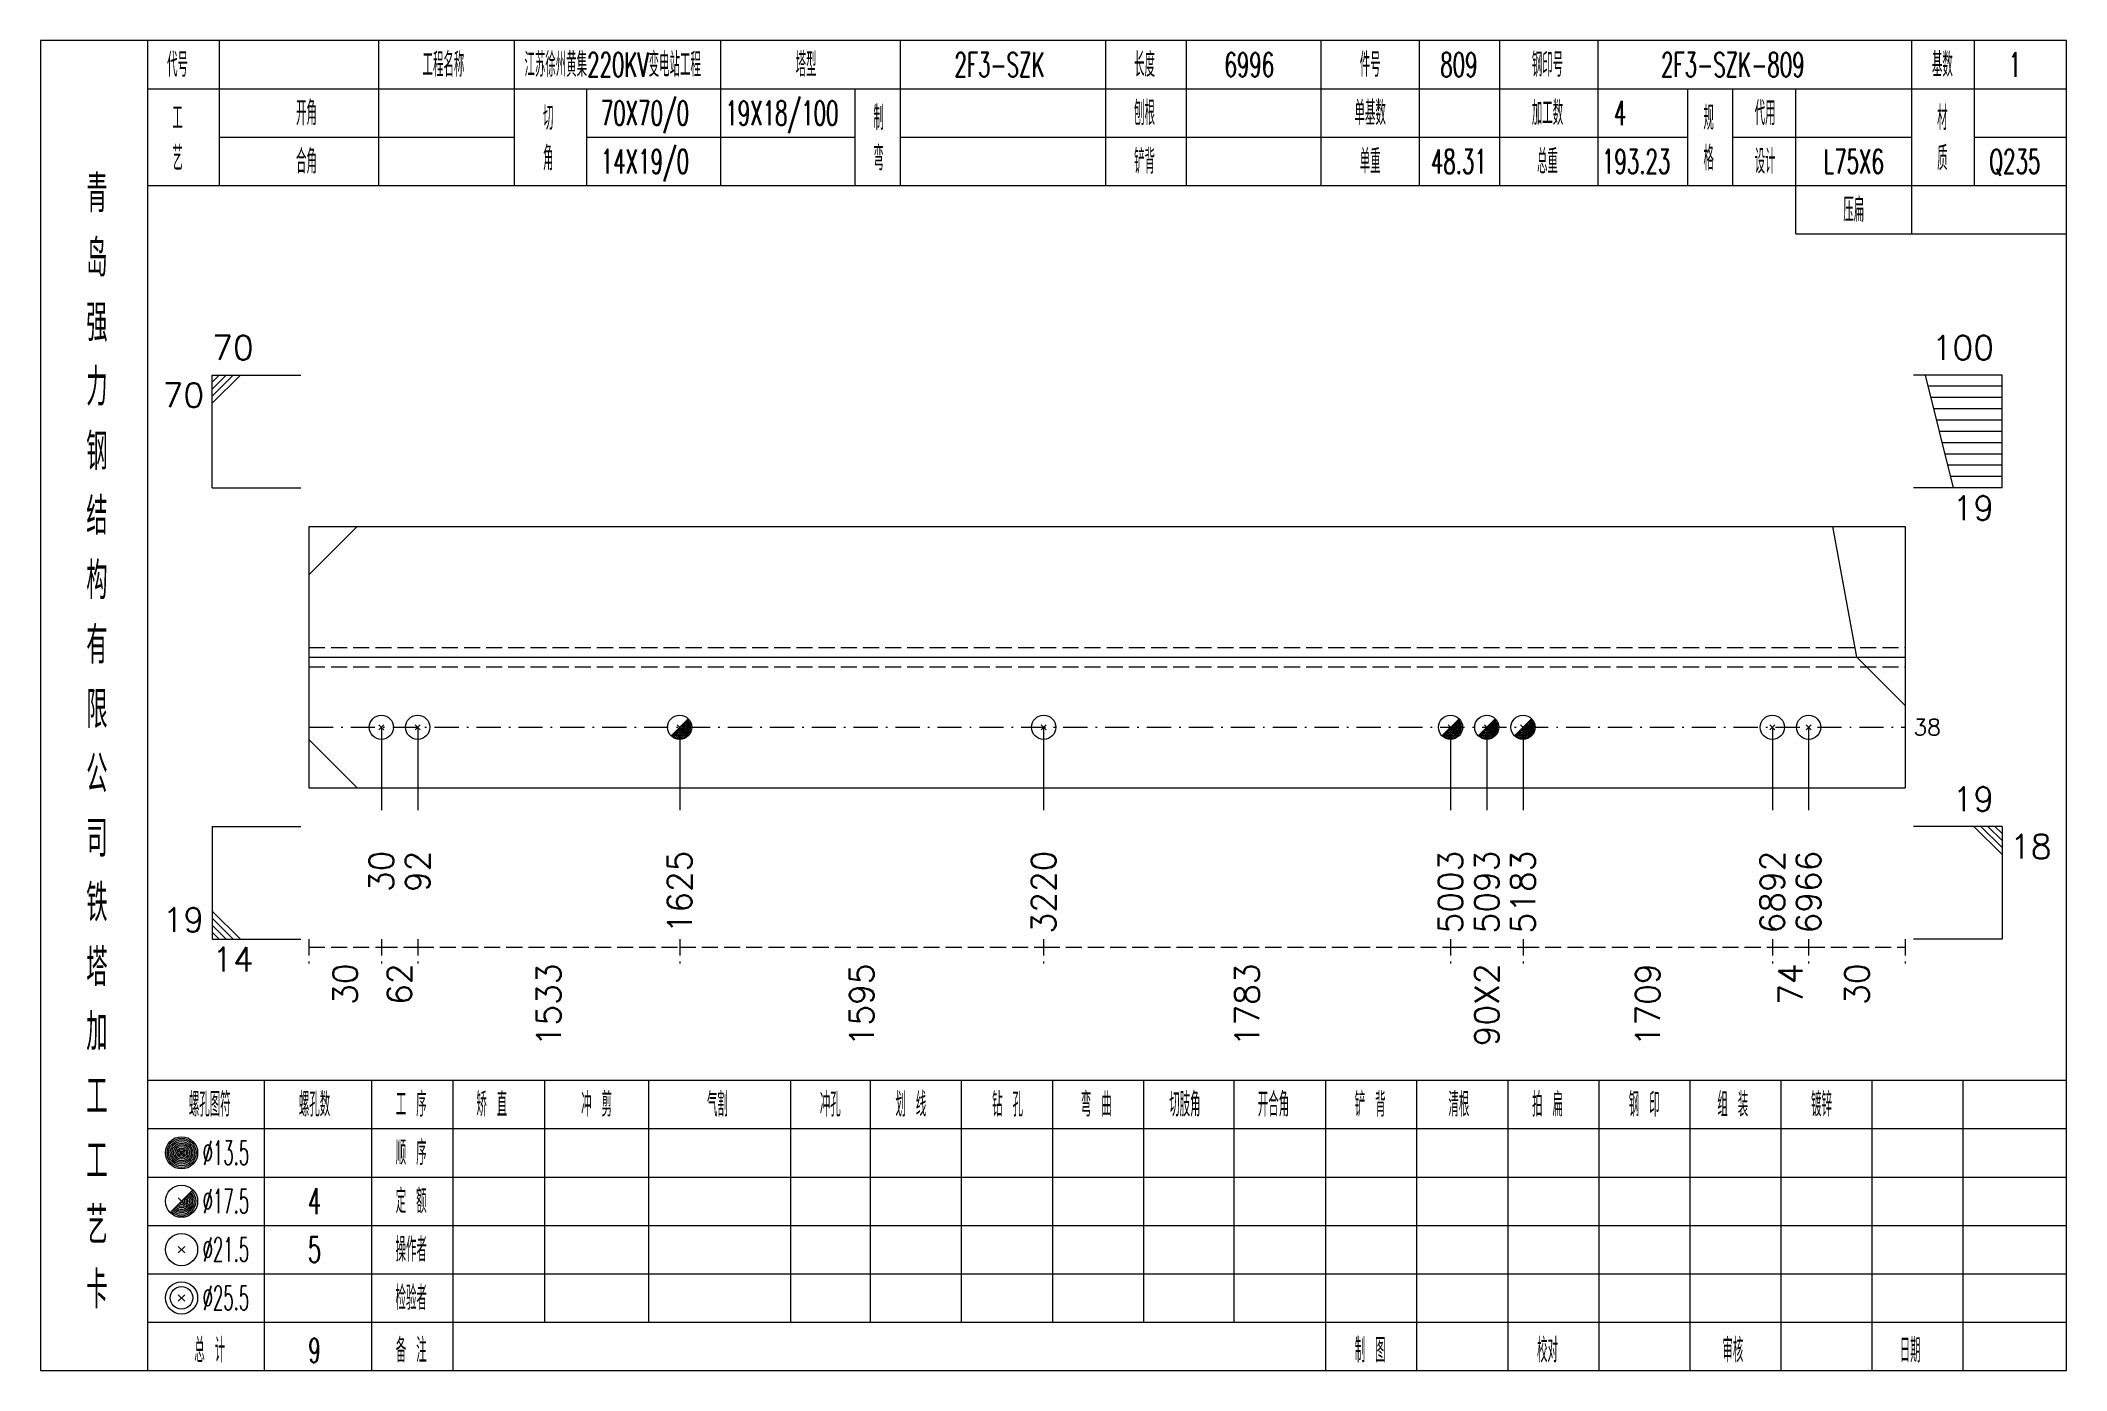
# Model space of a CAD drawing. Extents: x 0 to 4623, y -1159 to 4890.
# Drawn here: x 0 to 251.4, y 1350 to 1515 of the extents above; entities that cross this region are included whole.
import ezdxf
from ezdxf.enums import TextEntityAlignment as Align

# ---------------------------------------------------------------- set-up
doc = ezdxf.new("R2010")
doc.units = 0
doc.header["$MEASUREMENT"] = 0
doc.linetypes.add('一点画线', pattern=[5.2, 3, -1, 0.2, -1])
doc.linetypes.add('虚线', pattern=[2.75, 2, -0.75])
doc.layers.get('0').update_dxf_attribs({"linetype": 'CONTINUOUS', "lineweight": 25})
for name, color, linetype, lineweight in [('1', 7, 'CONTINUOUS', 25), ('4', 7, 'CONTINUOUS', 25), ('5', 7, 'CONTINUOUS', 25)]:
    doc.layers.add(name, color=color, linetype=linetype, lineweight=lineweight)
doc.styles.get("Standard").update_dxf_attribs({"font": 'simplex.shx', "width": 0.7, "height": 3, "bigfont": 'gbhzfs.shx'})

msp = doc.modelspace()

# ---------------------------------------------------------------- texts
at = {"color": 7, "linetype": 'Continuous', "lineweight": 13}
msp.add_text('70', height=3, dxfattribs=at).set_placement((21.3, 1474.5), align=Align.BOTTOM_LEFT)
for s, p in [('100', (242.4, 1474.5)), ('19', (242.4, 1418.5)), ('19', (20.3, 1403.5))]:
    msp.add_text(s, height=3, dxfattribs=at).set_placement(p, align=Align.BOTTOM_RIGHT)
for s, p in [('70', (20.3, 1472.5)), ('19', (242.4, 1458.5))]:
    msp.add_text(s, height=3, dxfattribs=at).set_placement(p, align=Align.TOP_RIGHT)
msp.add_text('38', height=2, dxfattribs=at).set_placement((232.4, 1429.8), align=Align.MIDDLE_LEFT)
for s, p in [('18', (244.4, 1416.5)), ('14', (21.3, 1402.5))]:
    msp.add_text(s, height=3, dxfattribs=at).set_placement(p, align=Align.TOP_LEFT)
at = {"color": 8, "linetype": 'Continuous', "lineweight": 9}
for s, p in [('30', (37.8, 1400.5)), ('62', (44.55, 1400.5)), ('1533', (63.057, 1400.5)), ('1595', (101.896, 1400.5)), ('1783', (149.722, 1400.5)), ('90X2', (179.466, 1400.5)), ('1709', (199.433, 1400.5)), ('74', (217.15, 1400.5)), ('30', (225.4, 1400.5))]:
    msp.add_text(s, height=3, rotation=90, dxfattribs=at).set_placement(p, align=Align.MIDDLE_RIGHT)
at = {"layer": '1', "color": 7, "linetype": 'Continuous', "lineweight": 13}
for s, p in [('30', (42.3, 1414.5)), ('92', (46.8, 1414.5)), ('1625', (79.314, 1414.5)), ('3220', (124.478, 1414.5)), ('5003', (174.966, 1414.5)), ('5093', (179.466, 1414.5)), ('5183', (183.966, 1414.5)), ('6892', (214.9, 1414.5)), ('6966', (219.4, 1414.5))]:
    msp.add_text(s, height=3, rotation=90, dxfattribs=at).set_placement(p, align=Align.MIDDLE_RIGHT)
at = {"layer": '4', "color": 1, "linetype": 'Continuous', "lineweight": 13}
for s, height, width, p in [('代号', 3, 0.6, (17, 1512)), ('工程名称', 3, 0.6, (50, 1512)), ('江苏徐州黄集220KV变电站工程', 3, 0.6, (71, 1512)), ('塔型', 3, 0.6, (95, 1512)), ('2F3-SZK', 3, 0.6, (119, 1512)), ('长度', 3, 0.6, (137, 1512)), ('6996', 3, 0.6, (150, 1512)), ('件号', 3, 0.6, (165, 1512)), ('809', 3, 0.6, (176, 1512)), ('钢印号', 3, 0.6, (187, 1512)), ('2F3-SZK-809', 3, 0.6, (210, 1512)), ('基数', 3, 0.6, (236, 1512)), ('1', 3, 0.6, (245, 1512)), ('工', 3, 0.6, (17, 1505.4)), ('开角', 3, 0.6, (33, 1506)), ('切', 3, 0.6, (63, 1505.4)), ('70X70/0', 3, 0.6, (75, 1506)), ('19X18/100', 3, 0.6, (92, 1506)), ('制', 3, 0.6, (104, 1505.4)), ('刨根', 3, 0.6, (137, 1506)), ('单基数', 3, 0.6, (165, 1506)), ('加工数', 3, 0.6, (187, 1506)), ('4', 3, 0.6, (196, 1506)), ('规', 3, 0.6, (207, 1505.4)), ('代用', 3, 0.6, (214, 1506)), ('材', 3, 0.6, (236, 1505.4)), ('艺', 3, 0.6, (17, 1500.4)), ('合角', 3, 0.6, (33, 1500)), ('角', 3, 0.6, (63, 1500.4)), ('14X19/0', 3, 0.6, (75, 1500)), ('弯', 3, 0.6, (104, 1500.4)), ('铲背', 3, 0.6, (137, 1500)), ('单重', 3, 0.6, (165, 1500)), ('48.31', 3, 0.6, (176, 1500)), ('总重', 3, 0.6, (187, 1500)), ('193.23', 3, 0.6, (198, 1500)), ('格', 3, 0.6, (207, 1500.4)), ('设计', 3, 0.6, (214, 1500)), ('L75X6', 3, 0.6, (225, 1500)), ('质', 3, 0.6, (236, 1500.4)), ('Q235', 3, 0.6, (245, 1500)), ('青', 4.6, 0.8, (7, 1496)), ('压扁', 3, 0.6, (225, 1494)), ('岛', 4.6, 0.8, (7, 1488)), ('强', 4.6, 0.8, (7, 1480)), ('力', 4.6, 0.8, (7, 1472)), ('钢', 4.6, 0.8, (7, 1464)), ('结', 4.6, 0.8, (7, 1456)), ('构', 4.6, 0.8, (7, 1448)), ('有', 4.6, 0.8, (7, 1440)), ('限', 4.6, 0.8, (7, 1432)), ('公', 4.6, 0.8, (7, 1424)), ('司', 4.6, 0.8, (7, 1416)), ('铁', 4.6, 0.8, (7, 1408)), ('塔', 4.6, 0.8, (7, 1400)), ('加', 4.6, 0.8, (7, 1392)), ('工', 4.6, 0.8, (7, 1384)), ('螺孔图符', 3, 0.6, (21, 1383)), ('螺孔数', 3, 0.6, (34, 1383)), ('工 序', 3, 0.6, (46, 1383)), ('矫 直', 3, 0.6, (56, 1383)), ('冲 剪', 3, 0.6, (69, 1383)), ('气割', 3, 0.6, (84, 1383)), ('冲孔', 3, 0.6, (98, 1383)), ('划 线', 3, 0.6, (108, 1383)), ('钻 孔', 3, 0.6, (120, 1383)), ('弯 曲', 3, 0.6, (131, 1383)), ('切肢角', 3, 0.6, (142, 1383)), ('开合角', 3, 0.6, (153, 1383)), ('铲 背', 3, 0.6, (165, 1383)), ('清根', 3, 0.6, (176, 1383)), ('拍 扁', 3, 0.6, (187, 1383)), ('钢 印', 3, 0.6, (199, 1383)), ('组 装', 3, 0.6, (210, 1383)), ('镀锌', 3, 0.6, (221, 1383)), ('工', 4.6, 0.8, (7, 1376)), ('%%C13.5', 3, 0.5, (23, 1377)), ('顺 序', 3, 0.6, (46, 1377)), ('定 额', 3, 0.6, (46, 1371)), ('艺', 4.6, 0.8, (7, 1368)), ('%%C17.5', 3, 0.5, (23, 1371)), ('4', 3.2, 0.6, (34, 1371)), ('%%C21.5', 3, 0.5, (23, 1365)), ('5', 3.2, 0.6, (34, 1365)), ('操作者', 3, 0.6, (46, 1365)), ('卡', 4.6, 0.8, (7, 1360)), ('%%C25.5', 3, 0.5, (23, 1359)), ('检验者', 3, 0.6, (46, 1359)), ('总 计', 3, 0.6, (21, 1352.5)), ('9', 3, 0.6, (34, 1352.5)), ('备 注', 3, 0.6, (46, 1352.5)), ('制 图', 3, 0.6, (165, 1352.5)), ('校对', 3, 0.6, (187, 1352.5)), ('审核', 3, 0.6, (210, 1352.5)), ('日期', 3, 0.6, (232, 1352.5))]:
    msp.add_text(s, height=height, dxfattribs=dict(at, width=width)).set_placement(p, align=Align.MIDDLE_CENTER)

# ---------------------------------------------------------------- blocks, each defined once
blk = doc.blocks.new('孔21.5')
at = {"layer": '5', "color": 7, "linetype": 'Continuous', "lineweight": 13}
for p, q in [((-0.2, -0.2), (0.2, 0.2)), ((-0.2, 0.2), (0.2, -0.2))]:
    blk.add_line(p, q, dxfattribs=at)
blk.add_circle((0, 0), 1, dxfattribs=at)
blk = doc.blocks.new('孔17.5')
at = {"layer": '5', "color": 7, "linetype": 'Continuous', "lineweight": 13}
for p, q in [((-0.707, -0.707), (0.707, 0.707)), ((-0.2, 0.2), (0.2, -0.2))]:
    blk.add_line(p, q, dxfattribs=at)
blk.add_circle((0, 0), 1, dxfattribs=at)
for radius in [0.9, 0.8, 0.7, 0.6, 0.5, 0.4, 0.3, 0.2, 0.1]:
    blk.add_arc((0, 0), radius, 225, 45, dxfattribs=at)

# ---------------------------------------------------------------- linework, layer by layer
at = {"color": 7, "linetype": 'Continuous', "lineweight": 13}
for p, q in [((21.3, 1473.5), (32.3, 1473.5)), ((21.3, 1459.5), (21.3, 1473.5)), ((22.175, 1473.5), (21.3, 1472.625)), ((23.05, 1473.5), (21.3, 1471.75)), ((23.925, 1473.5), (21.3, 1470.875)), ((24.8, 1473.5), (21.3, 1470)), ((243.4, 1473.5), (232.4, 1473.5)), ((237.4, 1459.5), (233.9, 1473.5)), ((243.4, 1459.5), (243.4, 1473.5)), ((243.4, 1472.1), (234.25, 1472.1)), ((243.4, 1470.7), (234.6, 1470.7)), ((243.4, 1469.3), (234.95, 1469.3)), ((243.4, 1467.9), (235.3, 1467.9)), ((243.4, 1466.5), (235.65, 1466.5)), ((243.4, 1465.1), (236, 1465.1)), ((243.4, 1463.7), (236.35, 1463.7)), ((243.4, 1462.3), (236.7, 1462.3)), ((243.4, 1460.9), (237.05, 1460.9)), ((21.3, 1459.5), (32.3, 1459.5)), ((243.4, 1459.5), (232.4, 1459.5)), ((33.3, 1448.7), (39.3, 1454.7)), ((225.4, 1438.5), (222.4, 1454.7)), ((231.4, 1432.5), (225.4, 1438.5)), ((33.3, 1428.3), (39.3, 1422.3)), ((42.3, 1429.8), (42.3, 1419.5)), ((46.8, 1429.8), (46.8, 1419.5)), ((79.314, 1429.8), (79.314, 1419.5)), ((124.478, 1429.8), (124.478, 1419.5)), ((174.966, 1429.8), (174.966, 1419.5)), ((179.466, 1429.8), (179.466, 1419.5)), ((183.966, 1429.8), (183.966, 1419.5)), ((214.9, 1429.8), (214.9, 1419.5)), ((219.4, 1429.8), (219.4, 1419.5)), ((21.3, 1417.5), (32.3, 1417.5)), ((21.3, 1417.5), (21.3, 1403.5)), ((243.4, 1417.5), (232.4, 1417.5)), ((239.9, 1417.5), (243.4, 1414)), ((240.775, 1417.5), (243.4, 1414.875)), ((241.65, 1417.5), (243.4, 1415.75)), ((242.525, 1417.5), (243.4, 1416.625)), ((243.4, 1417.5), (243.4, 1403.5)), ((24.8, 1403.5), (21.3, 1407)), ((23.925, 1403.5), (21.3, 1406.125)), ((23.05, 1403.5), (21.3, 1405.25)), ((22.175, 1403.5), (21.3, 1404.375)), ((21.3, 1403.5), (32.3, 1403.5)), ((243.4, 1403.5), (232.4, 1403.5))]:
    msp.add_line(p, q, dxfattribs=at)
at = {"color": 7, "linetype": 'Continuous', "lineweight": 18}
for p, q in [((33.3, 1454.7), (33.3, 1422.3)), ((33.3, 1454.7), (231.4, 1454.7)), ((231.4, 1454.7), (231.4, 1422.3)), ((33.3, 1438.5), (231.4, 1438.5))]:
    msp.add_line(p, q, dxfattribs=at)
at = {"color": 1, "linetype": '虚线', "lineweight": 18}
for p, q in [((33.3, 1439.7), (231.4, 1439.7)), ((33.3, 1437.3), (231.4, 1437.3))]:
    msp.add_line(p, q, dxfattribs=at)
at = {"color": 3, "linetype": '一点画线', "lineweight": 13}
msp.add_line((33.3, 1429.8), (231.4, 1429.8), dxfattribs=at)
at = {"color": 8, "linetype": '虚线', "lineweight": 9}
for p, q in [((33.3, 1403.5), (33.3, 1400.5)), ((42.3, 1403.5), (42.3, 1400.5)), ((42.3, 1403.5), (42.3, 1400.5)), ((46.8, 1403.5), (46.8, 1400.5)), ((46.8, 1403.5), (46.8, 1400.5)), ((79.314, 1403.5), (79.314, 1400.5)), ((79.314, 1403.5), (79.314, 1400.5)), ((124.478, 1403.5), (124.478, 1400.5)), ((124.478, 1403.5), (124.478, 1400.5)), ((174.966, 1403.5), (174.966, 1400.5)), ((174.966, 1403.5), (174.966, 1400.5)), ((183.966, 1403.5), (183.966, 1400.5)), ((183.966, 1403.5), (183.966, 1400.5)), ((214.9, 1403.5), (214.9, 1400.5)), ((214.9, 1403.5), (214.9, 1400.5)), ((219.4, 1403.5), (219.4, 1400.5)), ((219.4, 1403.5), (219.4, 1400.5)), ((231.4, 1403.5), (231.4, 1400.5)), ((33.3, 1402.5), (42.3, 1402.5)), ((42.3, 1402.5), (46.8, 1402.5)), ((46.8, 1402.5), (79.314, 1402.5)), ((79.314, 1402.5), (124.478, 1402.5)), ((124.478, 1402.5), (174.966, 1402.5)), ((174.966, 1402.5), (183.966, 1402.5)), ((183.966, 1402.5), (214.9, 1402.5)), ((214.9, 1402.5), (219.4, 1402.5)), ((219.4, 1402.5), (231.4, 1402.5))]:
    msp.add_line(p, q, dxfattribs=at)
at = {"layer": '1', "color": 7, "linetype": 'Continuous', "lineweight": 18}
msp.add_line((33.3, 1422.3), (231.4, 1422.3), dxfattribs=at)
at = {"layer": '4', "color": 1, "linetype": 'Continuous', "lineweight": 18}
for p, q in [((13.3, 1350), (13.3, 1515)), ((22.2, 1497), (22.2, 1515)), ((42, 1497), (42, 1515)), ((58.8, 1497), (58.8, 1515)), ((84.4, 1497), (84.4, 1515)), ((106.7, 1497), (106.7, 1515)), ((132.2, 1497), (132.2, 1515)), ((142.2, 1497), (142.2, 1515)), ((158.9, 1497), (158.9, 1515)), ((171.1, 1497), (171.1, 1515)), ((181.1, 1497), (181.1, 1515)), ((193.3, 1497), (193.3, 1515)), ((232.2, 1491), (232.2, 1515)), ((240, 1497), (240, 1515)), ((13.3, 1509), (251.4, 1509)), ((67.8, 1497), (67.8, 1509)), ((101.1, 1497), (101.1, 1509)), ((204.4, 1497), (204.4, 1509)), ((210, 1497), (210, 1509)), ((217.8, 1491), (217.8, 1509)), ((22.2, 1503), (58.8, 1503)), ((67.8, 1503), (101.1, 1503)), ((106.7, 1503), (204.4, 1503)), ((210, 1503), (232.2, 1503)), ((240, 1503), (251.4, 1503)), ((13.3, 1497), (251.4, 1497)), ((217.8, 1491), (251.4, 1491)), ((13.3, 1386), (251.4, 1386)), ((27.8, 1350), (27.8, 1386)), ((41.1, 1350), (41.1, 1386)), ((51.2, 1350), (51.2, 1386)), ((62.6, 1356), (62.6, 1386)), ((75.5, 1356), (75.5, 1386)), ((93.1, 1356), (93.1, 1386)), ((103, 1356), (103, 1386)), ((114.3, 1356), (114.3, 1386)), ((125.6, 1356), (125.6, 1386)), ((136.9, 1356), (136.9, 1386)), ((148.1, 1356), (148.1, 1386)), ((159.5, 1356), (159.5, 1386)), ((170.8, 1356), (170.8, 1386)), ((182.1, 1356), (182.1, 1386)), ((193.4, 1356), (193.4, 1386)), ((204.7, 1356), (204.7, 1386)), ((216, 1356), (216, 1386)), ((227.3, 1356), (227.3, 1386)), ((238.6, 1356), (238.6, 1386)), ((13.3, 1380), (251.4, 1380)), ((13.3, 1374), (251.4, 1374)), ((13.3, 1368), (251.4, 1368)), ((13.3, 1362), (251.4, 1362)), ((13.3, 1356), (251.4, 1356)), ((159.5, 1350), (159.5, 1356)), ((170.8, 1350), (170.8, 1356)), ((182.1, 1350), (182.1, 1356)), ((193.4, 1350), (193.4, 1356)), ((204.7, 1350), (204.7, 1356)), ((216, 1350), (216, 1356)), ((227.3, 1350), (227.3, 1356)), ((238.6, 1350), (238.6, 1356))]:
    msp.add_line(p, q, dxfattribs=at)
at = {"layer": '4', "color": 7, "linetype": 'Continuous', "lineweight": 13}
for p, q in [((17.3, 1376.8), (17.7, 1377.2)), ((17.7, 1376.8), (17.3, 1377.2)), ((16.086, 1369.586), (18.914, 1372.414)), ((17.1, 1371.4), (17.9, 1370.6)), ((17.1, 1364.6), (17.9, 1365.4)), ((17.1, 1365.4), (17.9, 1364.6)), ((17.1, 1358.6), (17.9, 1359.4)), ((17.1, 1359.4), (17.9, 1358.6))]:
    msp.add_line(p, q, dxfattribs=at)
at = {"layer": '4', "color": 1, "linetype": 'Continuous', "lineweight": 18}
msp.add_lwpolyline([(0, 1515), (0, 1350), (251.4, 1350), (251.4, 1515)], close=True, dxfattribs=at)
at = {"layer": '4', "color": 7, "linetype": 'Continuous', "lineweight": 13}
for centre, radius in [((17.5, 1377), 2), ((17.5, 1377), 1.8), ((17.5, 1377), 1.6), ((17.5, 1377), 1.4), ((17.5, 1377), 1.2), ((17.5, 1377), 1), ((17.5, 1377), 0.8), ((17.5, 1377), 0.6), ((17.5, 1377), 0.4), ((17.5, 1377), 0.2), ((17.5, 1371), 2), ((17.5, 1365), 2), ((17.5, 1359), 2), ((17.5, 1359), 1.4)]:
    msp.add_circle(centre, radius, dxfattribs=at)
for radius in [1.8, 1.6, 1.4, 1.2, 1, 0.8, 0.6, 0.4, 0.2]:
    msp.add_arc((17.5, 1371), radius, 225, 45, dxfattribs=at)

# ---------------------------------------------------------------- block references
at = {"layer": '1', "color": 7, "linetype": 'Continuous', "lineweight": 13, "xscale": 1.5, "yscale": 1.5, "zscale": 1.5}
for name, p in [('孔21.5', (42.3, 1429.8)), ('孔21.5', (46.8, 1429.8)), ('孔17.5', (79.314, 1429.8)), ('孔21.5', (124.478, 1429.8)), ('孔17.5', (174.966, 1429.8)), ('孔17.5', (179.466, 1429.8)), ('孔17.5', (183.966, 1429.8)), ('孔21.5', (214.9, 1429.8)), ('孔21.5', (219.4, 1429.8))]:
    msp.add_blockref(name, p, dxfattribs=at)

msp.set_redraw_order([(e.dxf.handle, doc.entitydb.next_handle()) for e in msp.query("TEXT MTEXT ATTDEF DIMENSION ARC_DIMENSION")])  # texts and dimensions are drawn at this point

doc.saveas('drawing.dxf')
